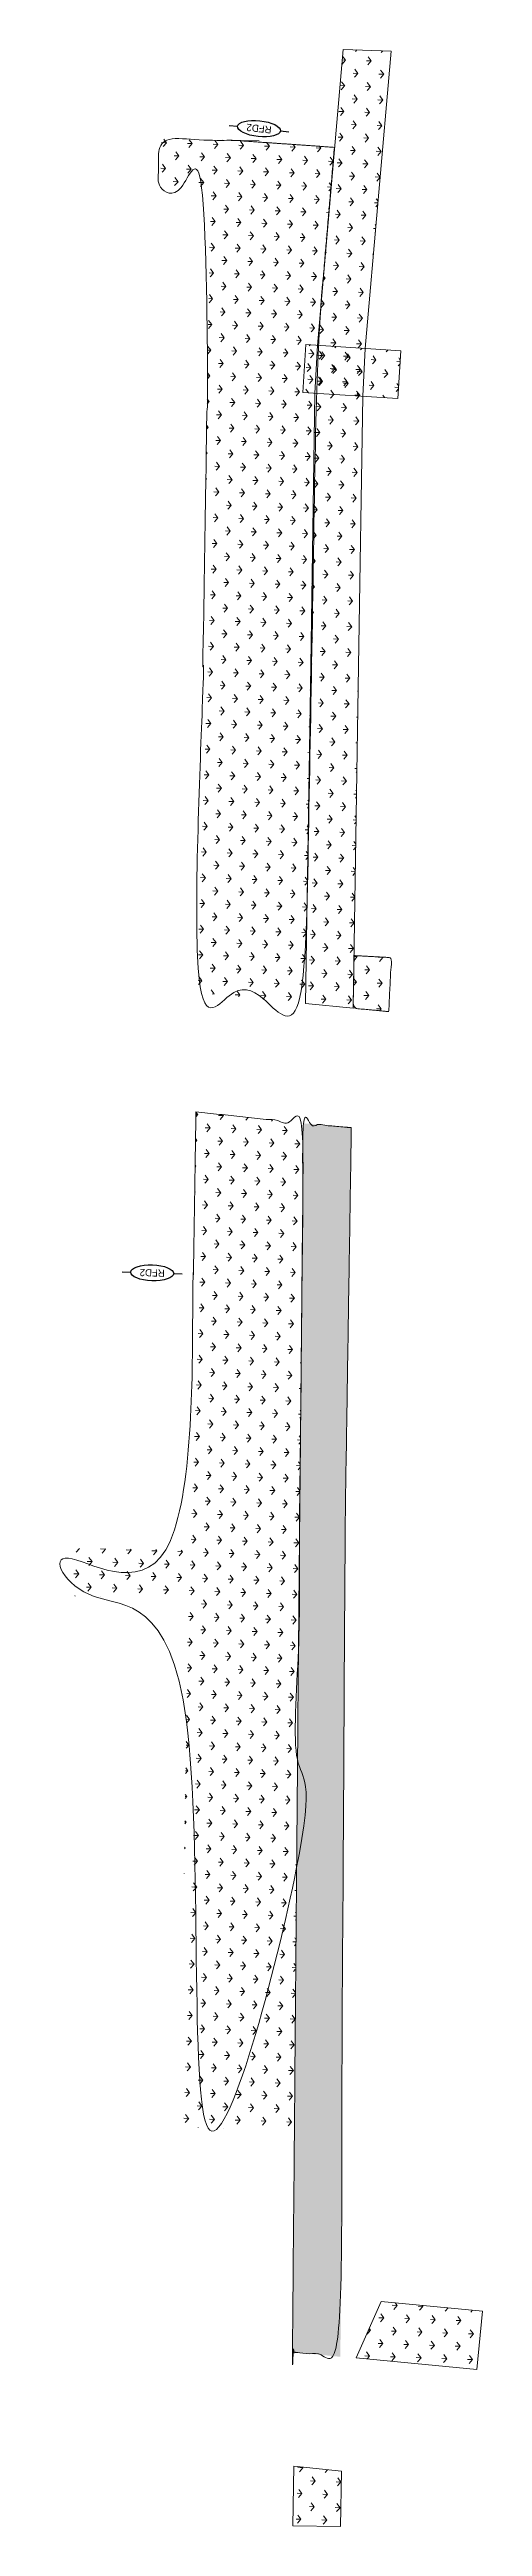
# Model space of a CAD drawing. Extents: x 2536944 to 2538528, y 7112605 to 7129181.
# Drawn here: x 2538007 to 2538097, y 7115920 to 7116437 of the extents above; entities that cross this region are included whole.
import ezdxf

# ---------------------------------------------------------------- set-up
doc = ezdxf.new("R2010")
doc.units = 0
doc.header["$MEASUREMENT"] = 0
for name, color, linetype, lineweight in [('C-SW3P-BSOD-03', 7, 'Continuous', 0), ('C-SW3P-BSOD-SS02', 7, 'Continuous', 0), ('C-SW3P-BSOD-SS06', 7, 'Continuous', 0), ('C-SW3P-RFD-03', 7, 'Continuous', 30), ('C-SW3P-RFD-SS06', 7, 'Continuous', 30)]:
    doc.layers.add(name, color=color, linetype=linetype, lineweight=lineweight)
doc.styles.add('L80', font='simplex.shx', dxfattribs={"height": 0.006667})

# ---------------------------------------------------------------- blocks, each defined once
blk = doc.blocks.new('*U27')
at = {"layer": 'C-SW3P-RFD-03'}
for p, q in [((0.1, 12.5), (0.1, 9)), ((-0.1, -9), (-0.1, -12.5))]:
    blk.add_line(p, q, dxfattribs=at)
blk.add_ellipse((0, 0), major_axis=(0.09, 8.99), ratio=0.369951, dxfattribs=at)
at = {"layer": 'C-SW3P-RFD-03', "insert": (-1.5, 0), "char_height": 3, "width": 189.698, "attachment_point": 2, "rotation": 89.4432, "style": 'L80'}
blk.add_mtext('\\FBRIDGE.shx;RFD2\\P ', dxfattribs=at)
blk = doc.blocks.new('*U28')
at = {"layer": 'C-SW3P-RFD-SS06'}
for p, q in [((0.1, 12.5), (0.1, 9)), ((-0.1, -9), (-0.1, -12.5))]:
    blk.add_line(p, q, dxfattribs=at)
blk.add_ellipse((0, 0), major_axis=(0.09, 8.99), ratio=0.369951, dxfattribs=at)
at = {"layer": 'C-SW3P-RFD-SS06', "insert": (-1.5, 0), "char_height": 3, "width": 189.698, "attachment_point": 2, "rotation": 89.4432, "style": 'L80'}
blk.add_mtext('\\FBRIDGE.shx;RFD2\\P ', dxfattribs=at)
blk = doc.blocks.new('*U31')
at = {"layer": 'C-SW3P-RFD-SS06'}
for p, q in [((0.1, 12.5), (0.1, 9)), ((-0.1, -9), (-0.1, -12.5))]:
    blk.add_line(p, q, dxfattribs=at)
blk.add_ellipse((0, 0), major_axis=(0.09, 8.99), ratio=0.369951, dxfattribs=at)
at = {"layer": 'C-SW3P-RFD-SS06', "insert": (-1.5, 0), "char_height": 3, "width": 189.698, "attachment_point": 2, "rotation": 89.4432, "style": 'L80'}
blk.add_mtext('\\FBRIDGE.shx;RFD2\\P ', dxfattribs=at)
blk = doc.blocks.new('*U68')
at = {"layer": 'C-SW3P-RFD-03', "lineweight": 13}
for p, q in [((0.1, 12.5), (0.1, 9)), ((-0.1, -9), (-0.1, -12.5))]:
    blk.add_line(p, q, dxfattribs=at)
blk.add_ellipse((0, 0), major_axis=(0.09, 8.99), ratio=0.369951, dxfattribs=at)
at = {"layer": 'C-SW3P-RFD-03', "lineweight": 13, "insert": (-1.5, 0), "char_height": 3, "width": 189.698, "attachment_point": 2, "rotation": 89.4432, "style": 'L80'}
blk.add_mtext('\\FBRIDGE.shx;RFD2\\P ', dxfattribs=at)

msp = doc.modelspace()

# ---------------------------------------------------------------- hatches: boundary and pattern name
at = {"layer": 'C-SW3P-BSOD-03', "lineweight": 13}
h = msp.add_hatch(dxfattribs=at)
h.set_pattern_fill('GRASS', color=256, style=0)
h.set_pattern_definition([(-1.9833, (2538030.2606, 7116261.6366), (5.18672, -5.55884), [1.008, -4.368]), (126.67647, (2538031.268, 7116261.6017), (15.374108, -22.04929), [1.07572, -33.34747]), (229.35685, (2538031.268, 7116261.6017), (-16.8625683, -20.932945), [1.07572, -33.34747]), (126.67647, (2538033.8614, 7116258.8223), (15.374108, -22.04929), [1.07572, -33.34747]), (-1.9833, (2538033.04, 7116264.23), (5.18672, -5.55884), [1.008, -4.368]), (229.35685, (2538034.0474, 7116264.1951), (-16.8625683, -20.932945), [1.07572, -33.34747])])
h.paths.add_polyline_path([(2538066.37, 7116416.64), (2538045.63, 7116418.09), (2538029.75, 7116418.34), (2538029.59, 7116408.34), (2538040.48, 7116408.17), (2538037.85, 7116240.07), (2538060.32, 7116237.78), (2538062.83, 7116375.26)])
h = msp.add_hatch(dxfattribs=at)
h.set_pattern_fill('GRASS', color=256, style=0)
h.set_pattern_definition([(-1.983, (2538072.719, 7116244.81), (5.1867, -5.5588), [1.008, -4.368]), (126.676, (2538073.7264, 7116244.7753), (15.37411, -22.04929), [1.0757, -33.3475]), (229.357, (2538073.7264, 7116244.7753), (-16.86257, -20.932945), [1.0757, -33.3475]), (126.676, (2538076.3198, 7116241.9959), (15.37411, -22.04929), [1.0757, -33.3475]), (-1.983, (2538075.4984, 7116247.4035), (5.1867, -5.5588), [1.008, -4.368]), (229.357, (2538076.5058, 7116247.3687), (-16.86257, -20.932945), [1.0757, -33.3475])])
h.paths.add_polyline_path([(2538070.49, 7116247.78), (2538070.3, 7116236.8), (2538077.53, 7116236.09), (2538077.72, 7116236.07), (2538078.29, 7116247.35)])
h = msp.add_hatch(dxfattribs=at)
h.set_pattern_fill('GRASS', color=256, style=0)
h.set_pattern_definition([(-1.9833, (2538048.4536, 7116085.0647), (5.18672, -5.55884), [1.008, -4.368]), (126.6765, (2538049.461, 7116085.0298), (15.374108, -22.04929), [1.07572, -33.34747]), (229.35685, (2538049.461, 7116085.0298), (-16.8625683, -20.932945), [1.07572, -33.34747]), (126.6765, (2538052.0544, 7116082.2504), (15.374108, -22.04929), [1.07572, -33.34747]), (-1.9833, (2538051.233, 7116087.658), (5.18672, -5.55884), [1.008, -4.368]), (229.35685, (2538052.2404, 7116087.6231), (-16.8625683, -20.932945), [1.07572, -33.34747])])
edge = h.paths.add_edge_path()
edge.add_line((2538037.46, 7116215.13), (2538036.94, 7116181.56))
edge.add_ellipse((2538027.96, 7116181.69), major_axis=(-8.98, 0.29), ratio=0.369951, start_angle=180, end_angle=182.7912, ccw=False)
edge.add_line((2538036.94, 7116181.4), (2538036.94, 7116181.4))
edge.add_ellipse((2538027.96, 7116181.69), major_axis=(-8.98, 0.29), ratio=0.369951, start_angle=177.9246, end_angle=180, ccw=False)
edge.add_line((2538036.93, 7116181.27), (2538036.03, 7116123.56))
edge.add_line((2538036.03, 7116123.56), (2538010.84, 7116123.95))
edge.add_line((2538010.84, 7116123.95), (2538010.69, 7116113.96))
edge.add_line((2538010.69, 7116113.96), (2538035.87, 7116113.56))
edge.add_line((2538035.87, 7116113.56), (2538034.15, 7116003))
edge.add_line((2538034.15, 7116003), (2538057.89, 7116002.25))
edge.add_line((2538057.89, 7116002.25), (2538059.93, 7116212.73))
edge.add_line((2538059.93, 7116212.73), (2538037.46, 7116215.13))
h = msp.add_hatch(dxfattribs=at)
h.set_pattern_fill('GRASS', color=256, style=0)
h.set_pattern_definition([(-2.02, (2538075.6733, 7115963.179), (5.1831, -5.5622), [1.008, -4.368]), (126.6395, (2538076.6807, 7115963.1432), (15.35987, -22.059212), [1.0757, -33.34747]), (229.32, (2538076.6807, 7115963.1432), (-16.87608, -20.922053), [1.0757, -33.34747]), (126.6395, (2538079.2722, 7115960.3621), (15.35987, -22.059212), [1.0757, -33.34747]), (-2.02, (2538078.4544, 7115965.7703), (5.1831, -5.5622), [1.008, -4.368]), (229.32, (2538079.46175, 7115965.7348), (-16.87608, -20.922053), [1.0757, -33.34747])])
h.paths.add_polyline_path([(2538070.93, 7115954.79), (2538076.16, 7115966.58), (2538097.3, 7115964.54), (2538096.13, 7115952.37)])
h = msp.add_hatch(dxfattribs=at)
h.set_pattern_fill('GRASS', color=256, style=0)
h.set_pattern_definition([(-2.02, (2538055.9707, 7115929.271), (5.1831, -5.5622), [1.008, -4.368]), (126.6395, (2538056.9781, 7115929.23545), (15.35987, -22.05921), [1.0757, -33.3475]), (229.32, (2538056.9781, 7115929.23545), (-16.87608, -20.922053), [1.0757, -33.3475]), (126.6395, (2538059.5697, 7115926.4544), (15.35987, -22.05921), [1.0757, -33.3475]), (-2.02, (2538058.752, 7115931.8626), (5.1831, -5.5622), [1.008, -4.368]), (229.32, (2538059.7592, 7115931.827), (-16.87608, -20.922053), [1.0757, -33.3475])])
h.paths.add_polyline_path([(2538057.68, 7115919.74), (2538057.88, 7115932.16), (2538067.86, 7115931.15), (2538067.68, 7115919.58)])
at = {"layer": 'C-SW3P-BSOD-SS02', "lineweight": 13}
h = msp.add_hatch(dxfattribs=at)
h.set_pattern_fill('GRASS', color=256, style=0)
h.set_pattern_definition([(-4.53, (2538057.117, 7116362.83), (4.9347, -5.7837), [1.008, -4.368]), (124.1306, (2538058.1218, 7116362.7503), (14.37952, -22.710434), [1.07572, -33.34747]), (226.811, (2538058.1218, 7116362.7503), (-17.77575, -20.16326), [1.07572, -33.34747]), (124.1306, (2538060.5892, 7116359.85846), (14.37952, -22.710434), [1.07572, -33.34747]), (-4.53, (2538060.009, 7116365.297), (4.9347, -5.7837), [1.008, -4.368]), (226.811, (2538061.0137, 7116365.2177), (-17.77575, -20.16326), [1.0757, -33.34747])])
h.paths.add_polyline_path([(2538059.76, 7116365.44), (2538060.39, 7116375.42), (2538080.27, 7116374.15), (2538079.64, 7116364.17)])
at = {"layer": 'C-SW3P-BSOD-SS06', "lineweight": 13}
h = msp.add_hatch(dxfattribs=at)
h.set_pattern_fill('GRASS', color=256, style=0)
h.set_pattern_definition([(-1.9833, (2538062.2905, 7116279.079), (5.18672, -5.55884), [1.008, -4.368]), (126.67647, (2538063.2979, 7116279.04406), (15.374108, -22.04929), [1.07572, -33.34747]), (229.35685, (2538063.2979, 7116279.04406), (-16.8625683, -20.932945), [1.07572, -33.34747]), (126.67647, (2538065.8912, 7116276.2646), (15.374108, -22.04929), [1.07572, -33.34747]), (-1.9833, (2538065.07, 7116281.6723), (5.18672, -5.55884), [1.008, -4.368]), (229.35685, (2538066.0773, 7116281.6374), (-16.8625683, -20.932945), [1.07572, -33.34747])])
h.paths.add_polyline_path([(2538062.83, 7116375.26), (2538062.31, 7116365.27), (2538061.42, 7116308.4), (2538060.32, 7116237.78), (2538070.3, 7116236.8), (2538071.42, 7116308.24), (2538072.3, 7116364.64), (2538072.81, 7116374.63), (2538078.23, 7116436.76), (2538068.22, 7116437.07)])
h = msp.add_hatch(dxfattribs=at)
h.set_pattern_fill('GRASS', color=256, style=0)
h.set_pattern_definition([(-1.9833, (2538060.829, 7116061.643), (5.18672, -5.55884), [1.008, -4.368]), (126.67647, (2538061.8366, 7116061.608), (15.374108, -22.04929), [1.07572, -33.34747]), (229.35685, (2538061.8366, 7116061.608), (-16.8625683, -20.932945), [1.07572, -33.34747]), (126.67647, (2538064.43, 7116058.8286), (15.374108, -22.04929), [1.07572, -33.34747]), (-1.9833, (2538063.6086, 7116064.2363), (5.18672, -5.55884), [1.008, -4.368]), (229.35685, (2538064.616, 7116064.2014), (-16.8625683, -20.932945), [1.07572, -33.34747])])
h.paths.add_polyline_path([(2538069.91, 7116211.82), (2538059.93, 7116212.73), (2538058.91, 7116107.49), (2538057.63, 7115956.03), (2538067.63, 7115955.03), (2538068.61, 7116128.09)])

# ---------------------------------------------------------------- linework, layer by layer
at = {"layer": 'C-SW3P-BSOD-03', "lineweight": 13}
msp.add_line((2538043.06, 7116418.13), (2538050.63, 7116418.01), dxfattribs=at)
at = {"layer": 'C-SW3P-BSOD-03', "lineweight": 13, "flags": 128}
for points in [[(2538070.93, 7115954.79), (2538076.16, 7115966.58), (2538097.3, 7115964.54), (2538096.13, 7115952.37)], [(2538057.68, 7115919.74), (2538057.88, 7115932.16), (2538067.86, 7115931.15), (2538067.68, 7115919.58)]]:
    msp.add_lwpolyline(points, close=True, dxfattribs=at)
at = {"layer": 'C-SW3P-BSOD-03', "lineweight": 13}
for points in [[(2538066.37, 7116416.64), (2538045.63, 7116418.09), (2538029.75, 7116418.34), (2538029.59, 7116408.34), (2538040.48, 7116408.17), (2538037.85, 7116240.07), (2538060.32, 7116237.78), (2538062.83, 7116375.26), (2538066.37, 7116416.64)], [(2538070.49, 7116247.78), (2538070.3, 7116236.8), (2538077.53, 7116236.09), (2538077.72, 7116236.07), (2538078.29, 7116247.35), (2538070.49, 7116247.78)]]:
    msp.add_open_spline(points, degree=1, dxfattribs=at)
msp.add_rational_spline([(2538037.46, 7116215.13), (2538037.2, 7116198.34), (2538036.94, 7116181.56), (2538036.94, 7116181.48), (2538036.94, 7116181.4), (2538036.94, 7116181.4), (2538036.94, 7116181.4), (2538036.94, 7116181.33), (2538036.93, 7116181.27), (2538036.48, 7116152.42), (2538036.03, 7116123.56), (2538023.44, 7116123.76), (2538010.84, 7116123.95), (2538010.76, 7116118.96), (2538010.69, 7116113.96), (2538023.28, 7116113.76), (2538035.87, 7116113.56), (2538035.01, 7116058.28), (2538034.15, 7116003), (2538046.02, 7116002.62), (2538057.89, 7116002.25), (2538058.91, 7116107.49), (2538059.93, 7116212.73), (2538048.69, 7116213.93), (2538037.46, 7116215.13)], [1, 1, 1, 0.99970335768, 1, 1, 1, 0.999835994899, 1, 1, 1, 1, 1, 1, 1, 1, 1, 1, 1, 1, 1, 1, 1, 1, 1], degree=2, knots=[0, 0, 0, 0.2, 0.2, 0.4, 0.4, 0.6, 0.6, 0.8, 0.8, 0.825, 0.825, 0.85, 0.85, 0.875, 0.875, 0.9, 0.9, 0.925, 0.925, 0.95, 0.95, 0.975, 0.975, 1, 1, 1], dxfattribs=at)
at = {"layer": 'C-SW3P-BSOD-SS02', "lineweight": 13, "flags": 128}
msp.add_lwpolyline([(2538059.76, 7116365.44), (2538060.39, 7116375.42), (2538080.27, 7116374.15), (2538079.64, 7116364.17)], close=True, dxfattribs=at)
at = {"layer": 'C-SW3P-BSOD-SS06', "lineweight": 13, "flags": 128}
msp.add_lwpolyline([(2538062.83, 7116375.26), (2538062.31, 7116365.27), (2538061.42, 7116308.4), (2538060.32, 7116237.78), (2538070.3, 7116236.8), (2538071.42, 7116308.24), (2538072.3, 7116364.64), (2538072.81, 7116374.63), (2538078.23, 7116436.76), (2538068.22, 7116437.07)], close=True, dxfattribs=at)
at = {"layer": 'C-SW3P-BSOD-SS06', "lineweight": 13}
msp.add_open_spline([(2538069.91, 7116211.82), (2538059.93, 7116212.73), (2538058.91, 7116107.49), (2538057.63, 7115956.03), (2538067.63, 7115955.03), (2538068.61, 7116128.09), (2538069.91, 7116211.82)], degree=1, dxfattribs=at)

# ---------------------------------------------------------------- block references
at = {"layer": 'C-SW3P-RFD-03', "lineweight": 13, "xscale": 0.5000000000000002, "yscale": 0.5000000000000002, "zscale": 0.5000000000000002, "rotation": 84.42286327800107}
msp.add_blockref('*U68', (2538050.63, 7116420.55), dxfattribs=at)
at = {"layer": 'C-SW3P-RFD-03', "xscale": 0.5, "yscale": 0.5, "zscale": 0.5, "rotation": 88.69414619041807}
msp.add_blockref('*U27', (2538028.32, 7116181.49), dxfattribs=at)
at = {"layer": 'C-SW3P-RFD-SS06'}
for name, p, xscale, yscale, zscale, rotation in [('*U31', (2538050.63, 7116420.55), 0.5000000000000002, 0.5000000000000002, 0.5000000000000002, 84.42286327800107), ('*U28', (2538028.32, 7116181.49), 0.5000000000000001, 0.5000000000000001, 0.5000000000000001, 88.69414619041807)]:
    msp.add_blockref(name, p, dxfattribs=dict(at, xscale=xscale, yscale=yscale, zscale=zscale, rotation=rotation))

doc.saveas('drawing.dxf')
